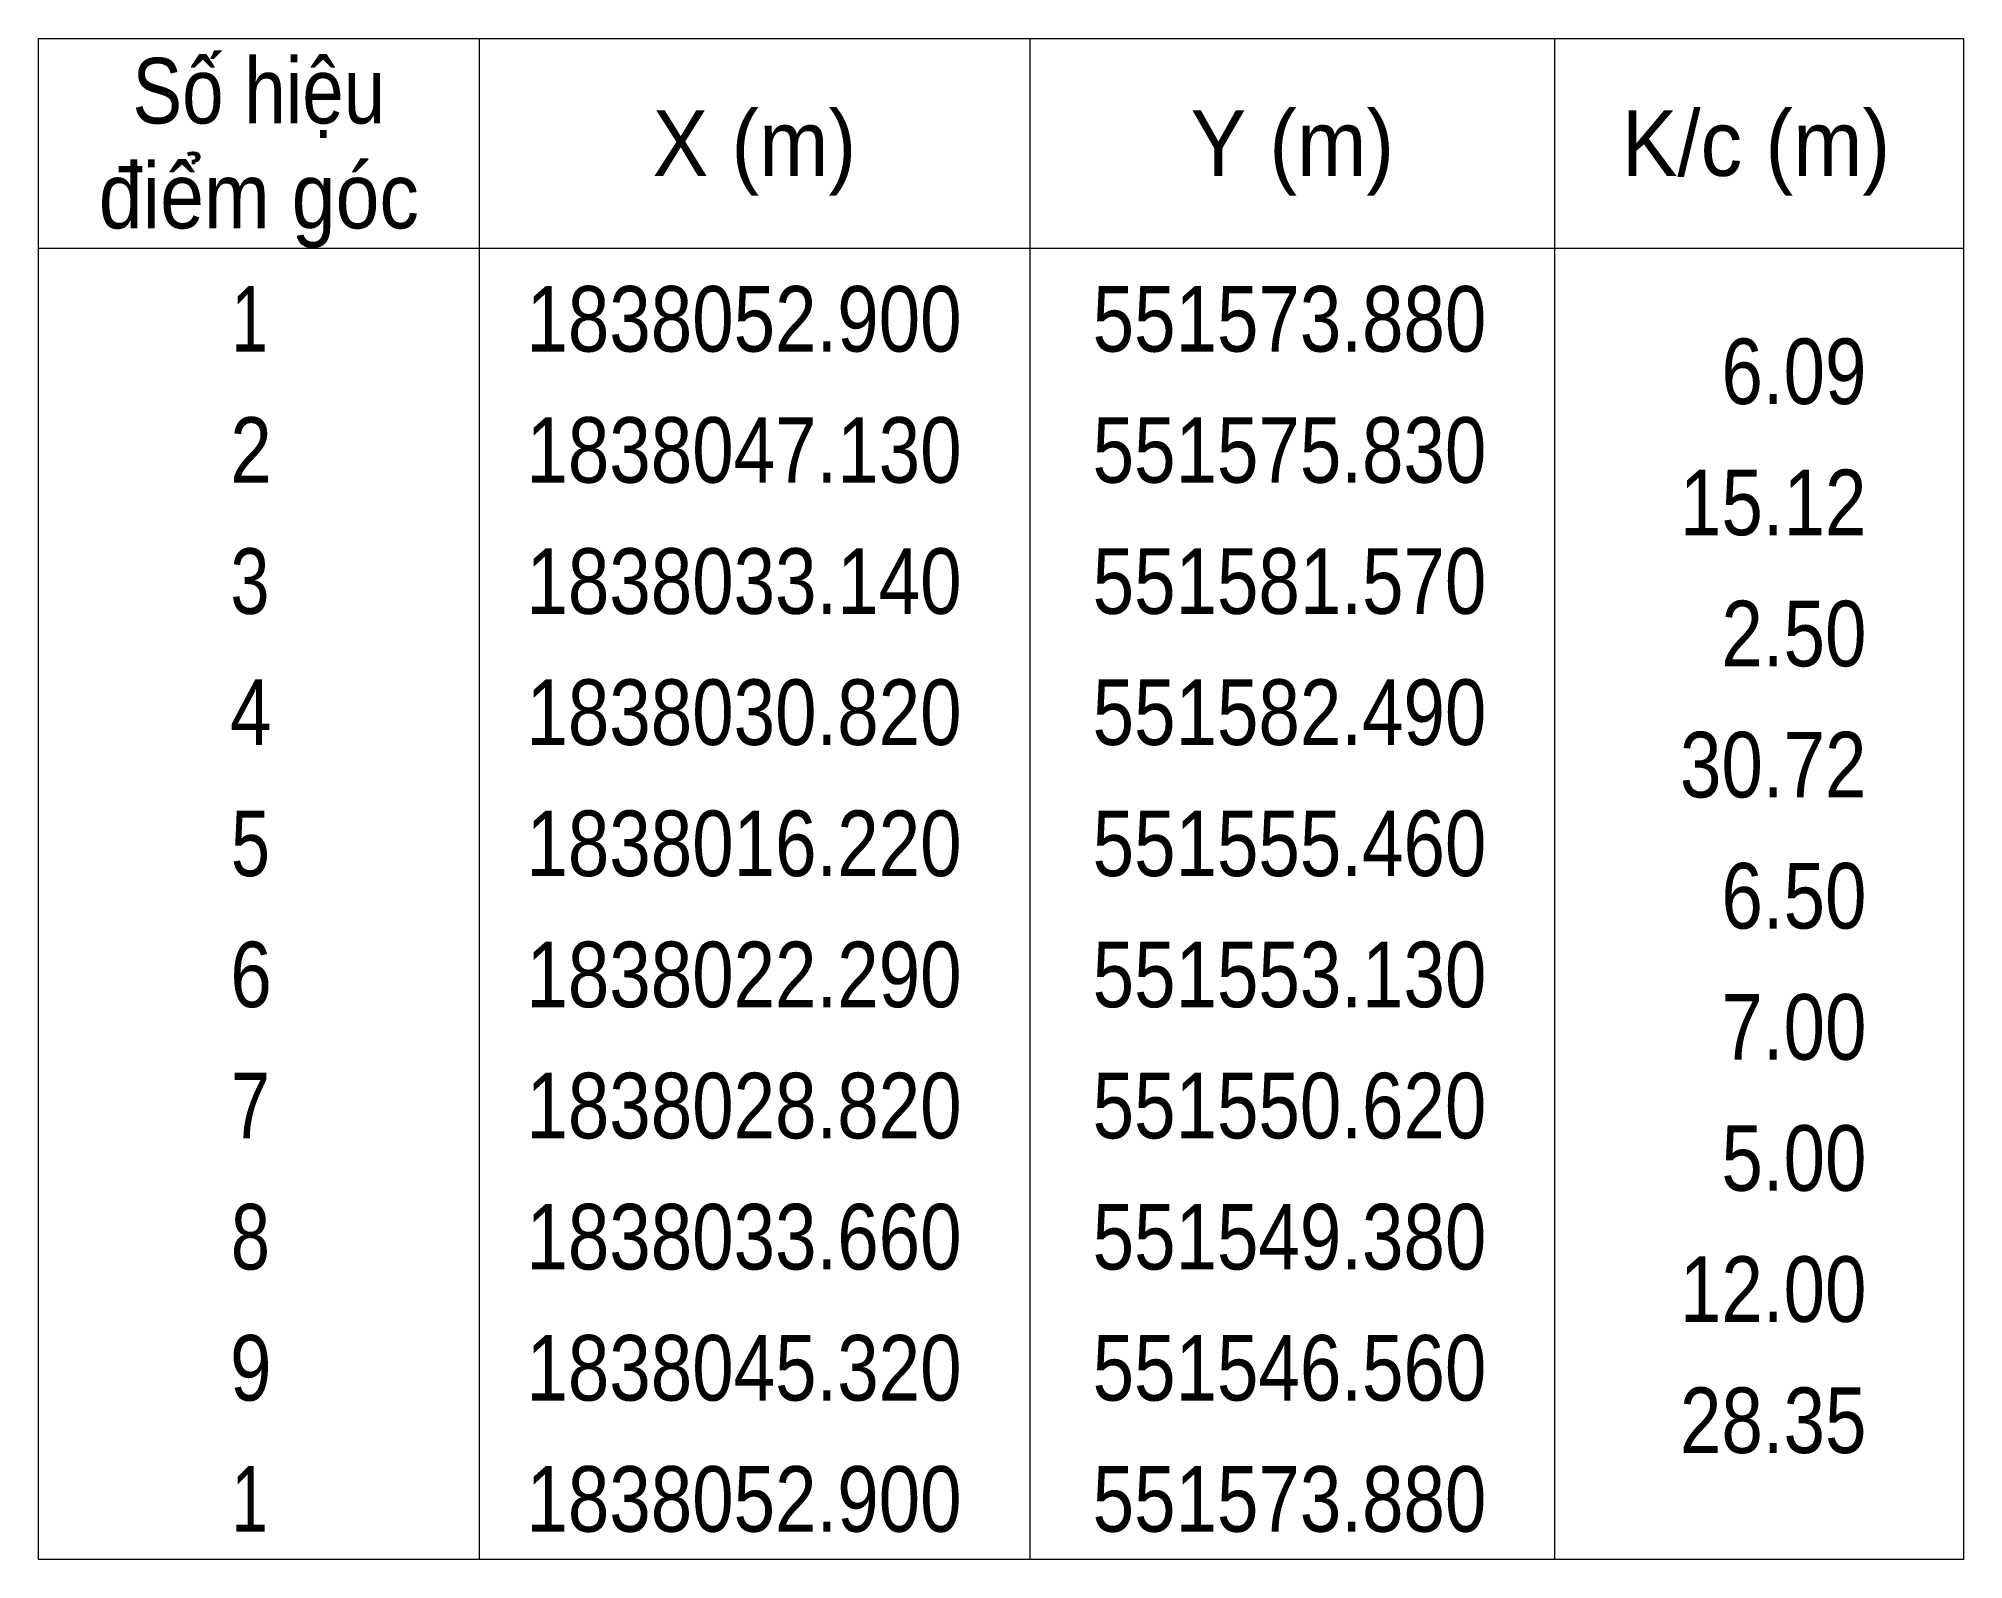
# Model space of a CAD drawing. Header units: metres. Extents: x 551221 to 551688, y 1838011 to 1838237.
# Drawn here: x 551651.59 to 551688.29, y 1838022.12 to 1838051.12 of the extents above; entities that cross this region are included whole.
import ezdxf
from ezdxf.enums import TextEntityAlignment as Align

# ---------------------------------------------------------------- set-up
doc = ezdxf.new("R2010")
doc.units = ezdxf.units.M
doc.header["$LTSCALE"] = 0.5
doc.layers.add('63', color=7, linetype='Continuous', lineweight=13)

msp = doc.modelspace()

# ---------------------------------------------------------------- texts
at = {"layer": '63'}
for s, width, p in [('Số hiệu', 0.85, (551655.79, 1838049.5)), ('X (m)', 0.95, (551665.24, 1838048.5)), ('Y (m)', 0.95, (551675.495, 1838048.5)), ('K/c (m)', 0.95, (551684.335, 1838048.5)), ('điểm góc', 0.9, (551655.79, 1838047.5)), (' 1', 0.75, (551655.44, 1838045.15)), ('1838052.900', 0.85, (551665.04, 1838045.15)), ('551573.880', 0.85, (551675.44, 1838045.15)), (' 2', 0.85, (551655.445, 1838042.65)), ('1838047.130', 0.85, (551665.04, 1838042.65)), ('551575.830', 0.85, (551675.44, 1838042.65)), (' 3', 0.8, (551655.435, 1838040.15)), ('1838033.140', 0.85, (551665.04, 1838040.15)), ('551581.570', 0.85, (551675.44, 1838040.15)), (' 4', 0.85, (551655.44, 1838037.65)), ('1838030.820', 0.85, (551665.04, 1838037.65)), ('551582.490', 0.85, (551675.44, 1838037.65)), (' 5', 0.8, (551655.445, 1838035.15)), ('1838016.220', 0.85, (551665.04, 1838035.15)), ('551555.460', 0.85, (551675.44, 1838035.15)), (' 6', 0.85, (551655.445, 1838032.65)), ('1838022.290', 0.85, (551665.04, 1838032.65)), ('551553.130', 0.85, (551675.44, 1838032.65)), (' 7', 0.8, (551655.445, 1838030.15)), ('1838028.820', 0.85, (551665.04, 1838030.15)), ('551550.620', 0.85, (551675.44, 1838030.15)), (' 8', 0.8, (551655.445, 1838027.65)), ('1838033.660', 0.85, (551665.04, 1838027.65)), ('551549.380', 0.85, (551675.44, 1838027.65)), (' 9', 0.85, (551655.44, 1838025.15)), ('1838045.320', 0.85, (551665.04, 1838025.15)), ('551546.560', 0.85, (551675.44, 1838025.15)), (' 1', 0.75, (551655.44, 1838022.65)), ('1838052.900', 0.85, (551665.04, 1838022.65)), ('551573.880', 0.85, (551675.44, 1838022.65))]:
    msp.add_text(s, height=1.25, dxfattribs=dict(at, width=width)).set_placement(p, align=Align.CENTER)
at = {"layer": '63', "width": 0.85}
for s, p in [('6.09', (551686.44, 1838044.15)), ('15.12', (551686.44, 1838041.65)), ('2.50', (551686.44, 1838039.15)), ('30.72', (551686.44, 1838036.65)), ('6.50', (551686.44, 1838034.15)), ('7.00', (551686.44, 1838031.65)), ('5.00', (551686.44, 1838029.15)), ('12.00', (551686.44, 1838026.65)), ('28.35', (551686.44, 1838024.15))]:
    msp.add_text(s, height=1.25, dxfattribs=at).set_placement(p, align=Align.RIGHT)

# ---------------------------------------------------------------- linework, layer by layer
at = {"layer": '63'}
for p, q in [((551659.99, 1838051.12), (551659.99, 1838022.12)), ((551670.49, 1838051.12), (551670.49, 1838022.12)), ((551680.49, 1838051.12), (551680.49, 1838022.12)), ((551651.59, 1838047.12), (551688.29, 1838047.12))]:
    msp.add_line(p, q, dxfattribs=at)
msp.add_lwpolyline([(551651.59, 1838051.12), (551688.29, 1838051.12), (551688.29, 1838022.12), (551651.59, 1838022.12)], close=True, dxfattribs=at)

msp.set_redraw_order([(e.dxf.handle, doc.entitydb.next_handle()) for e in msp.query("TEXT MTEXT ATTDEF DIMENSION ARC_DIMENSION")])  # texts and dimensions are drawn at this point

doc.saveas('drawing.dxf')
